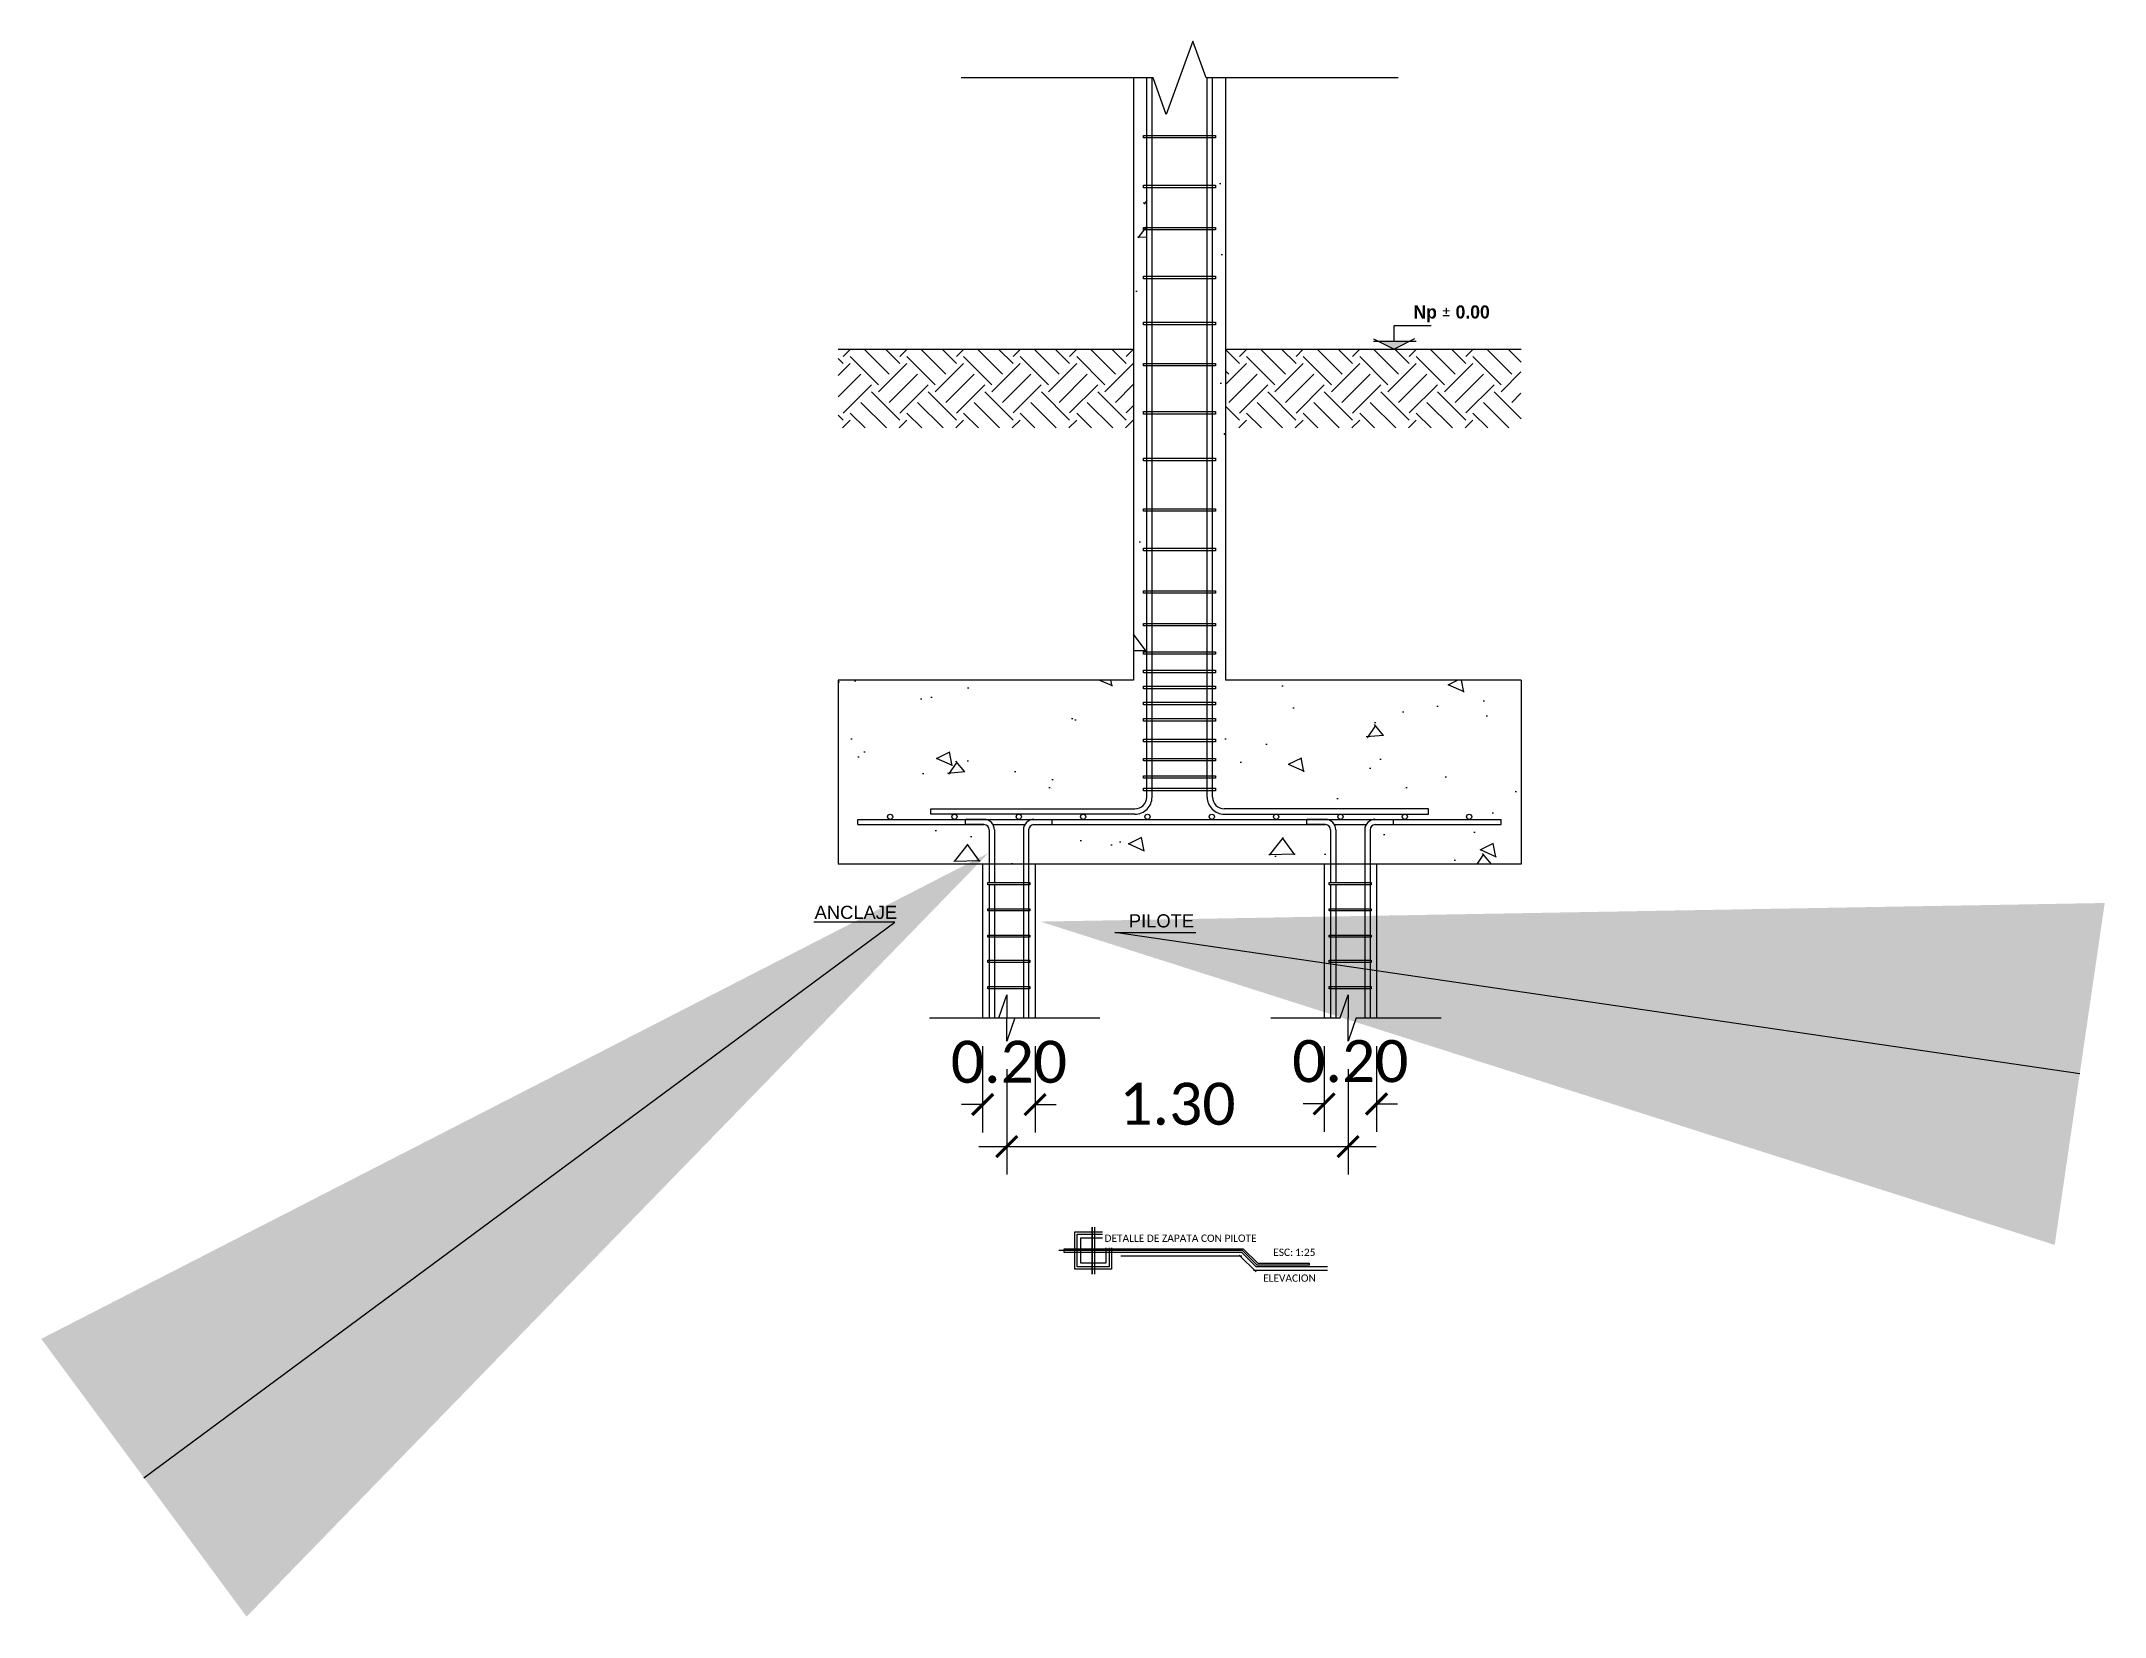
# Model space of a CAD drawing. Header units: millimetres. Extents: x 2453 to 3194, y 1473 to 1914.
# Drawn here: x 2453.07 to 2460.43, y 1479 to 1484.62 of the extents above; entities that cross this region are included whole.
import ezdxf
from ezdxf import colors
from ezdxf.entities.mleader import LeaderData, LeaderLine
from ezdxf.math import Vec2, Vec3

# ---------------------------------------------------------------- set-up
doc = ezdxf.new("R2010")
doc.units = ezdxf.units.MM
doc.linetypes.add('ACAD_ISO02W100', pattern=[15, 12, -3])
for name, color, linetype in [('DETALLES', 6, 'Continuous'), ('MUROS', 30, 'Continuous'), ('PDF_0', 7, 'Continuous'), ('PDF_Text', 7, 'Continuous')]:
    doc.layers.add(name, color=color, linetype=linetype)
doc.styles.add('PDF Calibri', font='calibri.ttf')
doc.styles.get("Standard").update_dxf_attribs({"font": 'arial.ttf'})
doc.styles.add('style1', font='calibril.ttf')
doc.styles.add('sub titulos', font='', dxfattribs={"height": 0.15})
doc.styles.get('sub titulos').set_extended_font_data('FV Almelo', bold=True)
doc.dimstyles.new("3COTA3'", dxfattribs={"dimtxt": 0.15, "dimasz": 0.075, "dimexe": 0.1, "dimexo": 0.1, "dimgap": 0.075, "dimtad": 1, "dimzin": 0, "dimdsep": 46, "dimtxsty": 'style1', "dimblk": 'ARCHTICK', "dimcen": 0.075, "dimdle": 0.1, "dimclrd": 1, "dimclre": 1, "dimclrt": 2, "dimaunit": 1, "dimadec": 4, "dimazin": 0, "dimtfac": 1, "dimtix": 1, "dimtofl": 0, "dimtmove": 2, "dimatfit": 3, "dimfxl": 1, "dimtolj": 2, "dimtzin": 0, "dimarcsym": 0})

msp = doc.modelspace()

# ---------------------------------------------------------------- texts
for s, p in [('ANCLAJE', (2455.8263, 1481.4904)), ('PILOTE', (2456.9469, 1481.4602))]:
    msp.add_text(s, height=0.04682).set_placement(p)
at = {"layer": 'DETALLES', "color": 9, "ltscale": 0.2, "insert": (2458.0978, 1483.6771), "char_height": 0.046822, "width": 0.563675, "attachment_point": 2, "style": 'sub titulos'}
msp.add_mtext('Np {\\fISOCPEUR|b1|i0|c0|p34;%%P} 0.00', dxfattribs=at)
at = {"layer": 'PDF_Text', "color": 1, "attachment_point": 7, "style": 'PDF Calibri'}
for s, insert, char_height in [('DETALLE DE ZAPATA CON PILOTE', (2456.8599, 1480.3392), 0.026014), ('\\pi-0.078041,l0.10405,t0.10405;ESC:^I1:25', (2457.4357, 1480.2889), 0.026014), ('ELEVACION', (2457.4256, 1480.1972), 0.02601)]:
    msp.add_mtext(s, dxfattribs=dict(at, insert=insert, char_height=char_height))

# ---------------------------------------------------------------- blocks, each defined once
blk = doc.blocks.new('_ArchTick')
at = {"color": 0, "linetype": 'ByBlock', "const_width": 0.15}
blk.add_lwpolyline([(-0.5, -0.5), (0.5, 0.5)], dxfattribs=at)
blk = doc.blocks.new('*D73')
at = {"color": 1, "lineweight": -2, "transparency": 16777216}
for p, q in [((2456.4255, 1481.0375), (2456.4255, 1480.7288)), ((2456.6128, 1481.0375), (2456.6128, 1480.7288)), ((2456.4255, 1480.8288), (2456.3505, 1480.8288)), ((2456.6128, 1480.8288), (2456.6878, 1480.8288))]:
    blk.add_line(p, q, dxfattribs=at)
at = {"layer": 'Defpoints', "color": 0, "transparency": 16777216}
for p in [(2456.4255, 1481.1375), (2456.6128, 1481.1375), (2456.6128, 1480.8288)]:
    blk.add_point(p, dxfattribs=at)
at = {"color": 1, "lineweight": -2, "transparency": 16777216, "xscale": 0.075, "yscale": 0.075, "zscale": 0.075}
blk.add_blockref('_ArchTick', (2456.4255, 1480.8288), dxfattribs=at)
at = {"color": 1, "lineweight": -2, "transparency": 16777216, "xscale": 0.075, "yscale": 0.075, "zscale": 0.075, "rotation": 180}
blk.add_blockref('_ArchTick', (2456.6128, 1480.8288), dxfattribs=at)
at = {"color": 2, "transparency": 16777216, "insert": (2456.5192, 1480.9804), "char_height": 0.15, "attachment_point": 5, "style": 'style1'}
blk.add_mtext('\\A2;0.20', dxfattribs=at)
blk = doc.blocks.new('*D74')
at = {"color": 1, "lineweight": -2, "transparency": 16777216}
for p, q in [((2457.6429, 1481.0375), (2457.6429, 1480.7312)), ((2457.8302, 1481.0375), (2457.8302, 1480.7312)), ((2457.6429, 1480.8312), (2457.5679, 1480.8312)), ((2457.8302, 1480.8312), (2457.9052, 1480.8312))]:
    blk.add_line(p, q, dxfattribs=at)
at = {"layer": 'Defpoints', "color": 0, "transparency": 16777216}
for p in [(2457.6429, 1481.1375), (2457.8302, 1481.1375), (2457.8302, 1480.8312)]:
    blk.add_point(p, dxfattribs=at)
at = {"color": 1, "lineweight": -2, "transparency": 16777216, "xscale": 0.075, "yscale": 0.075, "zscale": 0.075}
blk.add_blockref('_ArchTick', (2457.6429, 1480.8312), dxfattribs=at)
at = {"color": 1, "lineweight": -2, "transparency": 16777216, "xscale": 0.075, "yscale": 0.075, "zscale": 0.075, "rotation": 180}
blk.add_blockref('_ArchTick', (2457.8302, 1480.8312), dxfattribs=at)
at = {"color": 2, "transparency": 16777216, "insert": (2457.7366, 1480.9828), "char_height": 0.15, "attachment_point": 5, "style": 'style1'}
blk.add_mtext('\\A2;0.20', dxfattribs=at)
blk = doc.blocks.new('*D75')
at = {"color": 1, "lineweight": -2, "transparency": 16777216}
for p, q in [((2456.5114, 1480.9552), (2456.5114, 1480.5791)), ((2457.7288, 1480.9552), (2457.7288, 1480.5791)), ((2456.4114, 1480.6791), (2457.8288, 1480.6791))]:
    blk.add_line(p, q, dxfattribs=at)
at = {"layer": 'Defpoints', "color": 0, "transparency": 16777216}
for p in [(2456.5114, 1481.0552), (2457.7288, 1481.0552), (2457.7288, 1480.6791)]:
    blk.add_point(p, dxfattribs=at)
at = {"color": 1, "lineweight": -2, "transparency": 16777216, "xscale": 0.075, "yscale": 0.075, "zscale": 0.075, "rotation": 180}
blk.add_blockref('_ArchTick', (2456.5114, 1480.6791), dxfattribs=at)
at = {"color": 1, "lineweight": -2, "transparency": 16777216, "xscale": 0.075, "yscale": 0.075, "zscale": 0.075}
blk.add_blockref('_ArchTick', (2457.7288, 1480.6791), dxfattribs=at)
at = {"color": 2, "transparency": 16777216, "insert": (2457.1201, 1480.8307), "char_height": 0.15, "attachment_point": 5, "style": 'style1'}
blk.add_mtext('\\A2;1.30', dxfattribs=at)

# ---------------------------------------------------------------- dimensions: what is measured, and where the dimension line sits
for base, p1, p2, text, picture, middle in [((2456.6128, 1480.8288), (2456.4255, 1481.1375), (2456.6128, 1481.1375), '0.20', '*D73', (2456.5192, 1480.9804)), ((2457.8302, 1480.8312), (2457.6429, 1481.1375), (2457.8302, 1481.1375), '0.20', '*D74', (2457.7366, 1480.9828)), ((2457.7288, 1480.6791), (2456.5114, 1481.0552), (2457.7288, 1481.0552), '1.30', '*D75', (2457.1201, 1480.8307))]:
    dim = msp.add_linear_dim(base=base, p1=p1, p2=p2, text=text, dimstyle="3COTA3'")
    dim.commit()
    dim.dimension.update_dxf_attribs({"geometry": picture, "text_midpoint": middle})

# ---------------------------------------------------------------- hatches: boundary and pattern name
h = msp.add_hatch()
h.set_pattern_fill('AR-CONC', color=256, scale=0.003278, angle=135)
h.set_pattern_definition([(185, (526.16537, -25.5101), (-0.38528815, 0.4591685), [0.0624375, -0.68681251]), (130, (526.16537, -25.5101), (-0.36111074, -0.52446994), [0.04995, -0.54945193]), (235.451445, (526.13326, -25.47183), (-0.74639887, -0.06530142), [0.05306371, -0.5837013]), (181.1842, (526.0476, -25.6278), (-0.53081189, 0.72568516), [0.09365625, -1.03021877]), (231.635558, (526.0034, -25.56736), (-1.123635, -0.0232268), [0.0795956, -0.87555275]), (126.18415, (526.0476, -25.6278), (-1.123635, -0.0232268), [0.0749249, -0.82417414]), (156, (526.0182, -25.53953), (-0.11437091, 0.58838735), [0.0624375, -0.68681251]), (101, (526.0182, -25.5395), (-0.57010255, -0.28363973), [0.04995, -0.54945001]), (206.451445, (526.00867, -25.4905), (-0.68447346, 0.30474762), [0.05306371, -0.5837003]), (172.5, (526.16537, -25.5101), (-0.203121528, -0.18880533), [0, -0.54279001, 0, -0.55777501, 0, -0.55153126]), (142.5, (526.16537, -25.5101), (-0.387037125, -0.077316726), [0, -0.318015007, 0, -0.53030251, 0, -0.210206255]), (102.5, (526.29664, -25.64137), (-0.300965785, 0.32751948), [0, -0.208125004, 0, -0.649350014, 0, -0.86163752]), (92.5, (526.3555, -25.70024), (-0.4022299, 0.284373827), [0, -0.270562506, 0, -0.43123501, 0, -0.61188751])])
h.paths.add_polyline_path([(2457.2918, 1482.3415), (2457.2918, 1484.4881), (2457.2449, 1484.4881), (2457.2449, 1481.9248, 0.414214), (2457.2871, 1481.8826), (2458.0152, 1481.8826), (2458.0152, 1481.8639), (2457.9309, 1481.8639, -0.414214), (2457.9402, 1481.8545, -0.414214), (2457.9309, 1481.8452), (2458.1603, 1481.8452, -0.414214), (2458.1509, 1481.8545, -1), (2458.1697, 1481.8545, -0.414214), (2458.1603, 1481.8452), (2458.275, 1481.8452), (2458.275, 1481.8264), (2455.9807, 1481.8264), (2455.9807, 1481.8452), (2456.0955, 1481.8452, -0.414214), (2456.0861, 1481.8545, -1), (2456.1048, 1481.8545, -0.414214), (2456.0955, 1481.8452), (2456.3249, 1481.8452, -0.414214), (2456.3155, 1481.8545, -0.414214), (2456.3249, 1481.8639), (2456.2406, 1481.8639), (2456.2406, 1481.8826), (2456.9687, 1481.8826, 0.414214), (2457.0108, 1481.9248), (2457.0108, 1484.4881), (2456.964, 1484.4881), (2456.964, 1482.3415), (2455.9105, 1482.3415), (2455.9105, 1481.686), (2458.3453, 1481.686), (2458.3453, 1482.3415)])
h = msp.add_hatch()
h.set_pattern_fill('EARTH', color=10, scale=0.022475, angle=135)
h.set_pattern_definition([(135, (557.52949, -29.84), (-0.201828483, -2e-14), [0.142714289, -0.142714289]), (135, (557.49165, -29.87784), (-0.201828483, -2e-14), [0.142714289, -0.142714289]), (135, (557.4538, -29.91568), (-0.201828483, -2e-14), [0.142714289, -0.142714289]), (225, (557.42858, -29.91568), (2e-14, -0.201828483), [0.142714289, -0.142714289]), (225, (557.39073, -29.87784), (2e-14, -0.201828483), [0.142714289, -0.142714289]), (225, (557.35289, -29.84), (2e-14, -0.201828483), [0.142714289, -0.142714289])])
h.paths.add_polyline_path([(2456.964, 1483.5214), (2455.9105, 1483.5214), (2455.9105, 1483.2405), (2456.964, 1483.2405)])
h.paths.add_polyline_path([(2458.3453, 1483.5214), (2457.2918, 1483.5214), (2457.2918, 1483.2405), (2458.3453, 1483.2405)])
at = {"layer": 'DETALLES', "ltscale": 0.2}
msp.add_hatch(color=9, dxfattribs=at).paths.add_polyline_path([(2457.9476, 1483.549), (2457.8372, 1483.549), (2457.8924, 1483.5214)])

# ---------------------------------------------------------------- linework, layer by layer
at = {"color": 9}
for p, q in [((2456.3647, 1481.8264), (2456.3647, 1481.8452)), ((2456.4302, 1481.8452), (2456.3647, 1481.8452)), ((2456.6737, 1481.8264), (2456.6737, 1481.8452)), ((2457.5821, 1481.8264), (2457.5821, 1481.8452)), ((2457.6476, 1481.8452), (2457.5821, 1481.8452)), ((2457.8255, 1481.8452), (2457.8911, 1481.8452)), ((2457.8911, 1481.8264), (2457.8911, 1481.8452)), ((2456.4302, 1481.8264), (2456.3647, 1481.8264)), ((2456.449, 1481.8077), (2456.449, 1481.6201)), ((2456.4677, 1481.8077), (2456.4677, 1481.6201)), ((2456.5707, 1481.8077), (2456.5707, 1481.1375)), ((2456.5894, 1481.8077), (2456.5894, 1481.1375)), ((2456.6082, 1481.8264), (2456.6737, 1481.8264)), ((2457.6476, 1481.8264), (2457.5821, 1481.8264)), ((2457.6663, 1481.8077), (2457.6663, 1481.6201)), ((2457.6851, 1481.8077), (2457.6851, 1481.6201)), ((2457.7881, 1481.8077), (2457.7881, 1481.1375)), ((2457.8068, 1481.8077), (2457.8068, 1481.1375)), ((2457.8255, 1481.8264), (2457.8911, 1481.8264)), ((2456.449, 1481.6124), (2456.449, 1481.1375)), ((2456.4677, 1481.6124), (2456.4677, 1481.1375)), ((2457.6663, 1481.6124), (2457.6663, 1481.1375)), ((2457.6851, 1481.6124), (2457.6851, 1481.1375))]:
    msp.add_line(p, q, dxfattribs=at)
for p, q in [((2456.6082, 1481.8452), (2456.6737, 1481.8452)), ((2456.4255, 1481.1375), (2456.6128, 1481.1375))]:
    msp.add_line(p, q)
at = {"color": 5}
for p, q in [((2456.4255, 1481.686), (2456.4255, 1481.1375)), ((2456.6128, 1481.686), (2456.6128, 1481.1375)), ((2457.6429, 1481.686), (2457.6429, 1481.1375)), ((2457.8302, 1481.686), (2457.8302, 1481.1375))]:
    msp.add_line(p, q, dxfattribs=at)
at = {"color": 3, "linetype": 'ACAD_ISO02W100'}
for p, q in [((2456.6128, 1481.686), (2456.4255, 1481.686)), ((2457.8302, 1481.686), (2457.6429, 1481.686))]:
    msp.add_line(p, q, dxfattribs=at)
at = {"color": 2}
for p, q in [((2456.483, 1481.1375), (2456.5114, 1481.2197)), ((2456.5114, 1481.2197), (2456.5114, 1481.1375)), ((2457.7003, 1481.1375), (2457.7288, 1481.2197)), ((2457.7288, 1481.2197), (2457.7288, 1481.1375)), ((2456.2356, 1481.1375), (2456.483, 1481.1375)), ((2456.5398, 1481.1375), (2456.5114, 1481.0552)), ((2456.5114, 1481.0552), (2456.5114, 1481.1375)), ((2456.5398, 1481.1375), (2456.8435, 1481.1375)), ((2457.4529, 1481.1375), (2457.7003, 1481.1375)), ((2457.7572, 1481.1375), (2457.7288, 1481.0552)), ((2457.7288, 1481.0552), (2457.7288, 1481.1375)), ((2457.7572, 1481.1375), (2458.0609, 1481.1375))]:
    msp.add_line(p, q, dxfattribs=at)
at = {"color": 9}
for points in [[(2456.4442, 1481.6201), (2456.5939, 1481.6201), (2456.5939, 1481.6124), (2456.4442, 1481.6124)], [(2457.6616, 1481.6201), (2457.8113, 1481.6201), (2457.8113, 1481.6124), (2457.6616, 1481.6124)], [(2456.4442, 1481.5264), (2456.5939, 1481.5264), (2456.5939, 1481.5188), (2456.4442, 1481.5188)], [(2457.6616, 1481.5264), (2457.8113, 1481.5264), (2457.8113, 1481.5188), (2457.6616, 1481.5188)], [(2456.4442, 1481.4328), (2456.5939, 1481.4328), (2456.5939, 1481.4252), (2456.4442, 1481.4252)], [(2457.6616, 1481.4328), (2457.8113, 1481.4328), (2457.8113, 1481.4252), (2457.6616, 1481.4252)], [(2456.4442, 1481.343), (2456.5939, 1481.343), (2456.5939, 1481.3353), (2456.4442, 1481.3353)], [(2457.6616, 1481.343), (2457.8113, 1481.343), (2457.8113, 1481.3353), (2457.6616, 1481.3353)], [(2456.4442, 1481.2493), (2456.5939, 1481.2493), (2456.5939, 1481.2417), (2456.4442, 1481.2417)], [(2457.6616, 1481.2493), (2457.8113, 1481.2493), (2457.8113, 1481.2417), (2457.6616, 1481.2417)]]:
    msp.add_lwpolyline(points, close=True, dxfattribs=at)
for centre, radius, start, end in [((2456.4302, 1481.8077), 0.0375, 0, 90), ((2456.6082, 1481.8077), 0.0375, 90, 180), ((2457.6476, 1481.8077), 0.0375, 0, 90), ((2457.8255, 1481.8077), 0.0375, 90, 180), ((2456.4302, 1481.8077), 0.0187, 0, 90), ((2456.6082, 1481.8077), 0.0187, 90, 180), ((2457.6476, 1481.8077), 0.0187, 0, 90), ((2457.8255, 1481.8077), 0.0187, 90, 180)]:
    msp.add_arc(centre, radius, start, end, dxfattribs=at)
at = {"layer": 'DETALLES', "color": 5}
for p, q in [((2456.964, 1484.4881), (2456.964, 1482.3415)), ((2457.2918, 1484.4881), (2457.2918, 1482.3415)), ((2455.9105, 1482.3415), (2455.9105, 1481.686)), ((2456.964, 1482.3415), (2455.9105, 1482.3415)), ((2458.3453, 1482.3415), (2457.2918, 1482.3415)), ((2458.3453, 1482.3415), (2458.3453, 1481.686)), ((2456.4255, 1481.686), (2455.9105, 1481.686)), ((2457.6429, 1481.686), (2456.6128, 1481.686)), ((2458.3453, 1481.686), (2457.8302, 1481.686))]:
    msp.add_line(p, q, dxfattribs=at)
at = {"layer": 'DETALLES', "color": 9, "ltscale": 0.2}
for p, q in [((2457.0108, 1481.9247), (2457.0108, 1484.4881)), ((2457.0296, 1481.9248), (2457.0296, 1484.4881)), ((2457.2262, 1481.9248), (2457.2262, 1484.4881)), ((2457.2449, 1481.9248), (2457.2449, 1484.4881)), ((2457.8195, 1483.549), (2457.9718, 1483.549)), ((2455.9807, 1481.8452), (2458.275, 1481.8452)), ((2455.9807, 1481.8264), (2455.9807, 1481.8452)), ((2458.275, 1481.8264), (2458.275, 1481.8452)), ((2455.9807, 1481.8264), (2456.4302, 1481.8264)), ((2456.4627, 1481.8264), (2456.5757, 1481.8264)), ((2456.6082, 1481.8264), (2457.6476, 1481.8264)), ((2457.68, 1481.8264), (2457.7931, 1481.8264)), ((2457.8255, 1481.8264), (2458.275, 1481.8264))]:
    msp.add_line(p, q, dxfattribs=at)
at = {"layer": 'DETALLES', "color": 9}
for p, q in [((2455.9105, 1483.5214), (2456.964, 1483.5214)), ((2457.2918, 1483.5214), (2458.3453, 1483.5214))]:
    msp.add_line(p, q, dxfattribs=at)
for points in [[(2456.9991, 1484.2829), (2457.2563, 1484.2829), (2457.2563, 1484.274), (2456.9991, 1484.274)], [(2456.9991, 1484.1054), (2457.2563, 1484.1054), (2457.2563, 1484.0966), (2456.9991, 1484.0966)], [(2456.9991, 1483.9547), (2457.2563, 1483.9547), (2457.2563, 1483.9459), (2456.9991, 1483.9459)], [(2456.9991, 1483.781), (2457.2563, 1483.781), (2457.2563, 1483.7721), (2456.9991, 1483.7721)], [(2456.9991, 1483.6167), (2457.2563, 1483.6167), (2457.2563, 1483.6078), (2456.9991, 1483.6078)], [(2456.9991, 1483.4703), (2457.2563, 1483.4703), (2457.2563, 1483.4614), (2456.9991, 1483.4614)], [(2456.9991, 1483.2985), (2457.2563, 1483.2985), (2457.2563, 1483.2896), (2456.9991, 1483.2896)], [(2456.9991, 1483.1322), (2457.2563, 1483.1322), (2457.2563, 1483.1233), (2456.9991, 1483.1233)], [(2456.9991, 1482.9523), (2457.2563, 1482.9523), (2457.2563, 1482.9434), (2456.9991, 1482.9434)], [(2456.9991, 1482.8114), (2457.2563, 1482.8114), (2457.2563, 1482.8025), (2456.9991, 1482.8025)], [(2456.9991, 1482.66), (2457.2563, 1482.66), (2457.2563, 1482.6511), (2456.9991, 1482.6511)], [(2456.9991, 1482.5434), (2457.2563, 1482.5434), (2457.2563, 1482.5345), (2456.9991, 1482.5345)], [(2456.9991, 1482.4424), (2457.2563, 1482.4424), (2457.2563, 1482.4335), (2456.9991, 1482.4335)], [(2456.9991, 1482.3767), (2457.2563, 1482.3767), (2457.2563, 1482.3678), (2456.9991, 1482.3678)], [(2456.9991, 1482.3196), (2457.2563, 1482.3196), (2457.2563, 1482.3107), (2456.9991, 1482.3107)], [(2456.9991, 1482.2625), (2457.2563, 1482.2625), (2457.2563, 1482.2536), (2456.9991, 1482.2536)], [(2456.9991, 1482.2042), (2457.2563, 1482.2042), (2457.2563, 1482.1953), (2456.9991, 1482.1953)], [(2456.9991, 1482.1309), (2457.2563, 1482.1309), (2457.2563, 1482.122), (2456.9991, 1482.122)], [(2456.9991, 1482.0627), (2457.2563, 1482.0627), (2457.2563, 1482.0538), (2456.9991, 1482.0538)], [(2456.9991, 1482.0006), (2457.2563, 1482.0006), (2457.2563, 1481.9917), (2456.9991, 1481.9917)], [(2456.9991, 1481.9559), (2457.2563, 1481.9559), (2457.2563, 1481.9471), (2456.9991, 1481.9471)]]:
    msp.add_lwpolyline(points, close=True, dxfattribs=at)
at = {"layer": 'DETALLES', "color": 9, "ltscale": 0.2}
for points in [[(2457.8924, 1483.549), (2457.8924, 1483.6048), (2458.0245, 1483.6048)], [(2457.8189, 1483.5581), (2457.8924, 1483.5213)], [(2457.9659, 1483.5582), (2457.8924, 1483.5214)], [(2456.9687, 1481.8639), (2456.2406, 1481.8639), (2456.2406, 1481.8826), (2456.9687, 1481.8826)], [(2457.2871, 1481.8639), (2458.0152, 1481.8639), (2458.0152, 1481.8826), (2457.2871, 1481.8826)]]:
    msp.add_lwpolyline(points, dxfattribs=at)
for centre in [(2456.0955, 1481.8545), (2456.3249, 1481.8545), (2456.5543, 1481.8545), (2456.7837, 1481.8545), (2457.0132, 1481.8545), (2457.2426, 1481.8545), (2457.472, 1481.8545), (2457.7015, 1481.8545), (2457.9309, 1481.8545), (2458.1603, 1481.8545)]:
    msp.add_circle(centre, 0.00936, dxfattribs=at)
for centre, radius, start, end in [((2456.9687, 1481.9248), 0.0609, 269.96511, 0.03489), ((2456.9687, 1481.9248), 0.0421, 269.96511, 0.03489), ((2457.2871, 1481.9248), 0.0609, 179.96511, 270.03489), ((2457.2871, 1481.9248), 0.0421, 179.96511, 270.03489)]:
    msp.add_arc(centre, radius, start, end, dxfattribs=at)
at = {"layer": 'MUROS', "color": 2, "linetype": 'Continuous'}
msp.add_lwpolyline([(2457.9075, 1484.4881), (2457.2227, 1484.4881), (2457.1753, 1484.6183), (2457.0805, 1484.3579), (2457.0331, 1484.4881), (2456.3483, 1484.4881)], dxfattribs=at)
at = {"layer": 'PDF_0', "color": 1, "lineweight": 25}
for points in [[(2456.8854, 1480.3186), (2456.8854, 1480.2418), (2456.7546, 1480.2418), (2456.7546, 1480.3748), (2456.8532, 1480.3748)], [(2456.8769, 1480.3186), (2456.8769, 1480.2503), (2456.7631, 1480.2503), (2456.7631, 1480.3663), (2456.8532, 1480.3663)], [(2456.8156, 1480.2249), (2456.8156, 1480.3917), (2456.8156, 1480.2249)], [(2456.8244, 1480.3917), (2456.8244, 1480.2249)], [(2457.6554, 1480.25), (2457.4013, 1480.25), (2457.3496, 1480.3019), (2457.2337, 1480.3019), (2456.7162, 1480.3019), (2456.7162, 1480.3146), (2457.2337, 1480.3146), (2457.355, 1480.3146), (2457.4066, 1480.263), (2457.5901, 1480.263), (2457.5901, 1480.2565), (2457.4041, 1480.2565), (2457.3524, 1480.3082), (2457.2337, 1480.3082), (2456.6976, 1480.3082)], [(2456.8642, 1480.3186), (2456.8642, 1480.2633), (2456.7758, 1480.2633), (2456.7758, 1480.3533), (2456.8532, 1480.3533)], [(2457.3406, 1480.2926), (2457.4004, 1480.2328)], [(2457.3496, 1480.289), (2457.2337, 1480.289), (2456.9187, 1480.289)], [(2457.6554, 1480.2373), (2457.3917, 1480.2373)]]:
    msp.add_lwpolyline(points, dxfattribs=at)

msp.set_redraw_order([(e.dxf.handle, doc.entitydb.next_handle()) for e in msp.query("TEXT MTEXT ATTDEF DIMENSION ARC_DIMENSION")])  # texts and dimensions are drawn at this point

# ---------------------------------------------------------------- leaders
ml = msp.add_multileader_mtext('Standard')
ml.set_content('', color=256)
ml.set_leader_properties()
ml.build(insert=Vec2(0, 0))
ml.multileader.update_dxf_attribs({"arrow_head_size": 3.7458})
ctx = ml.context
ctx.base_point, ctx.char_height, ctx.arrow_head_size, ctx.landing_gap_size, ctx.plane_origin = Vec3(2452.0774, 1481.4784), 3.7458, 3.7458, 1.8729, Vec3(2456.378, 1481.5173)
ctx.text_align_type = 2
notes = []
notes.append((ctx, [(0, (1, 1, 0), (2456.1125, 1481.4784), (-1, 0), 0.2893, [(0, [(2456.4466, 1481.7254)], 0, [])])]))
ctx.mtext.insert, ctx.mtext.alignment, ctx.mtext.flow_direction = Vec3(2453.9503, 1483.3513), 3, 5
ml = msp.add_multileader_mtext('Standard')
ml.set_content('', color=256)
ml.set_leader_properties()
ml.build(insert=Vec2(0, 0))
ml.multileader.update_dxf_attribs({"arrow_head_size": 3.7458})
ctx = ml.context
ctx.base_point, ctx.char_height, ctx.arrow_head_size, ctx.landing_gap_size, ctx.plane_origin = Vec3(2457.1863, 1481.442), 3.7458, 3.7458, 1.8729, Vec3(2456.6314, 1481.4809)
notes.append((ctx, [(0, (1, 1, 0), (2456.8969, 1481.442), (1, 0), 0.2893, [(0, [(2456.6314, 1481.4809)], 0, [])])]))
ctx.mtext.insert, ctx.mtext.flow_direction = Vec3(2459.0592, 1483.3149), 5
for ctx, leaders in notes:
    for number, flags, end, landing, length, lines in leaders:
        leader = LeaderData()
        leader.index, (leader.has_last_leader_line, leader.has_dogleg_vector, leader.attachment_direction) = number, flags
        leader.last_leader_point, leader.dogleg_vector, leader.dogleg_length = Vec3(end), Vec3(landing), length
        for number, points, colour, breaks in lines:
            line = LeaderLine()
            line.index, line.vertices, line.color, line.breaks = number, Vec3.list(points), colors.encode_raw_color(colour), breaks
            leader.lines.append(line)
        ctx.leaders.append(leader)

doc.saveas('drawing.dxf')
